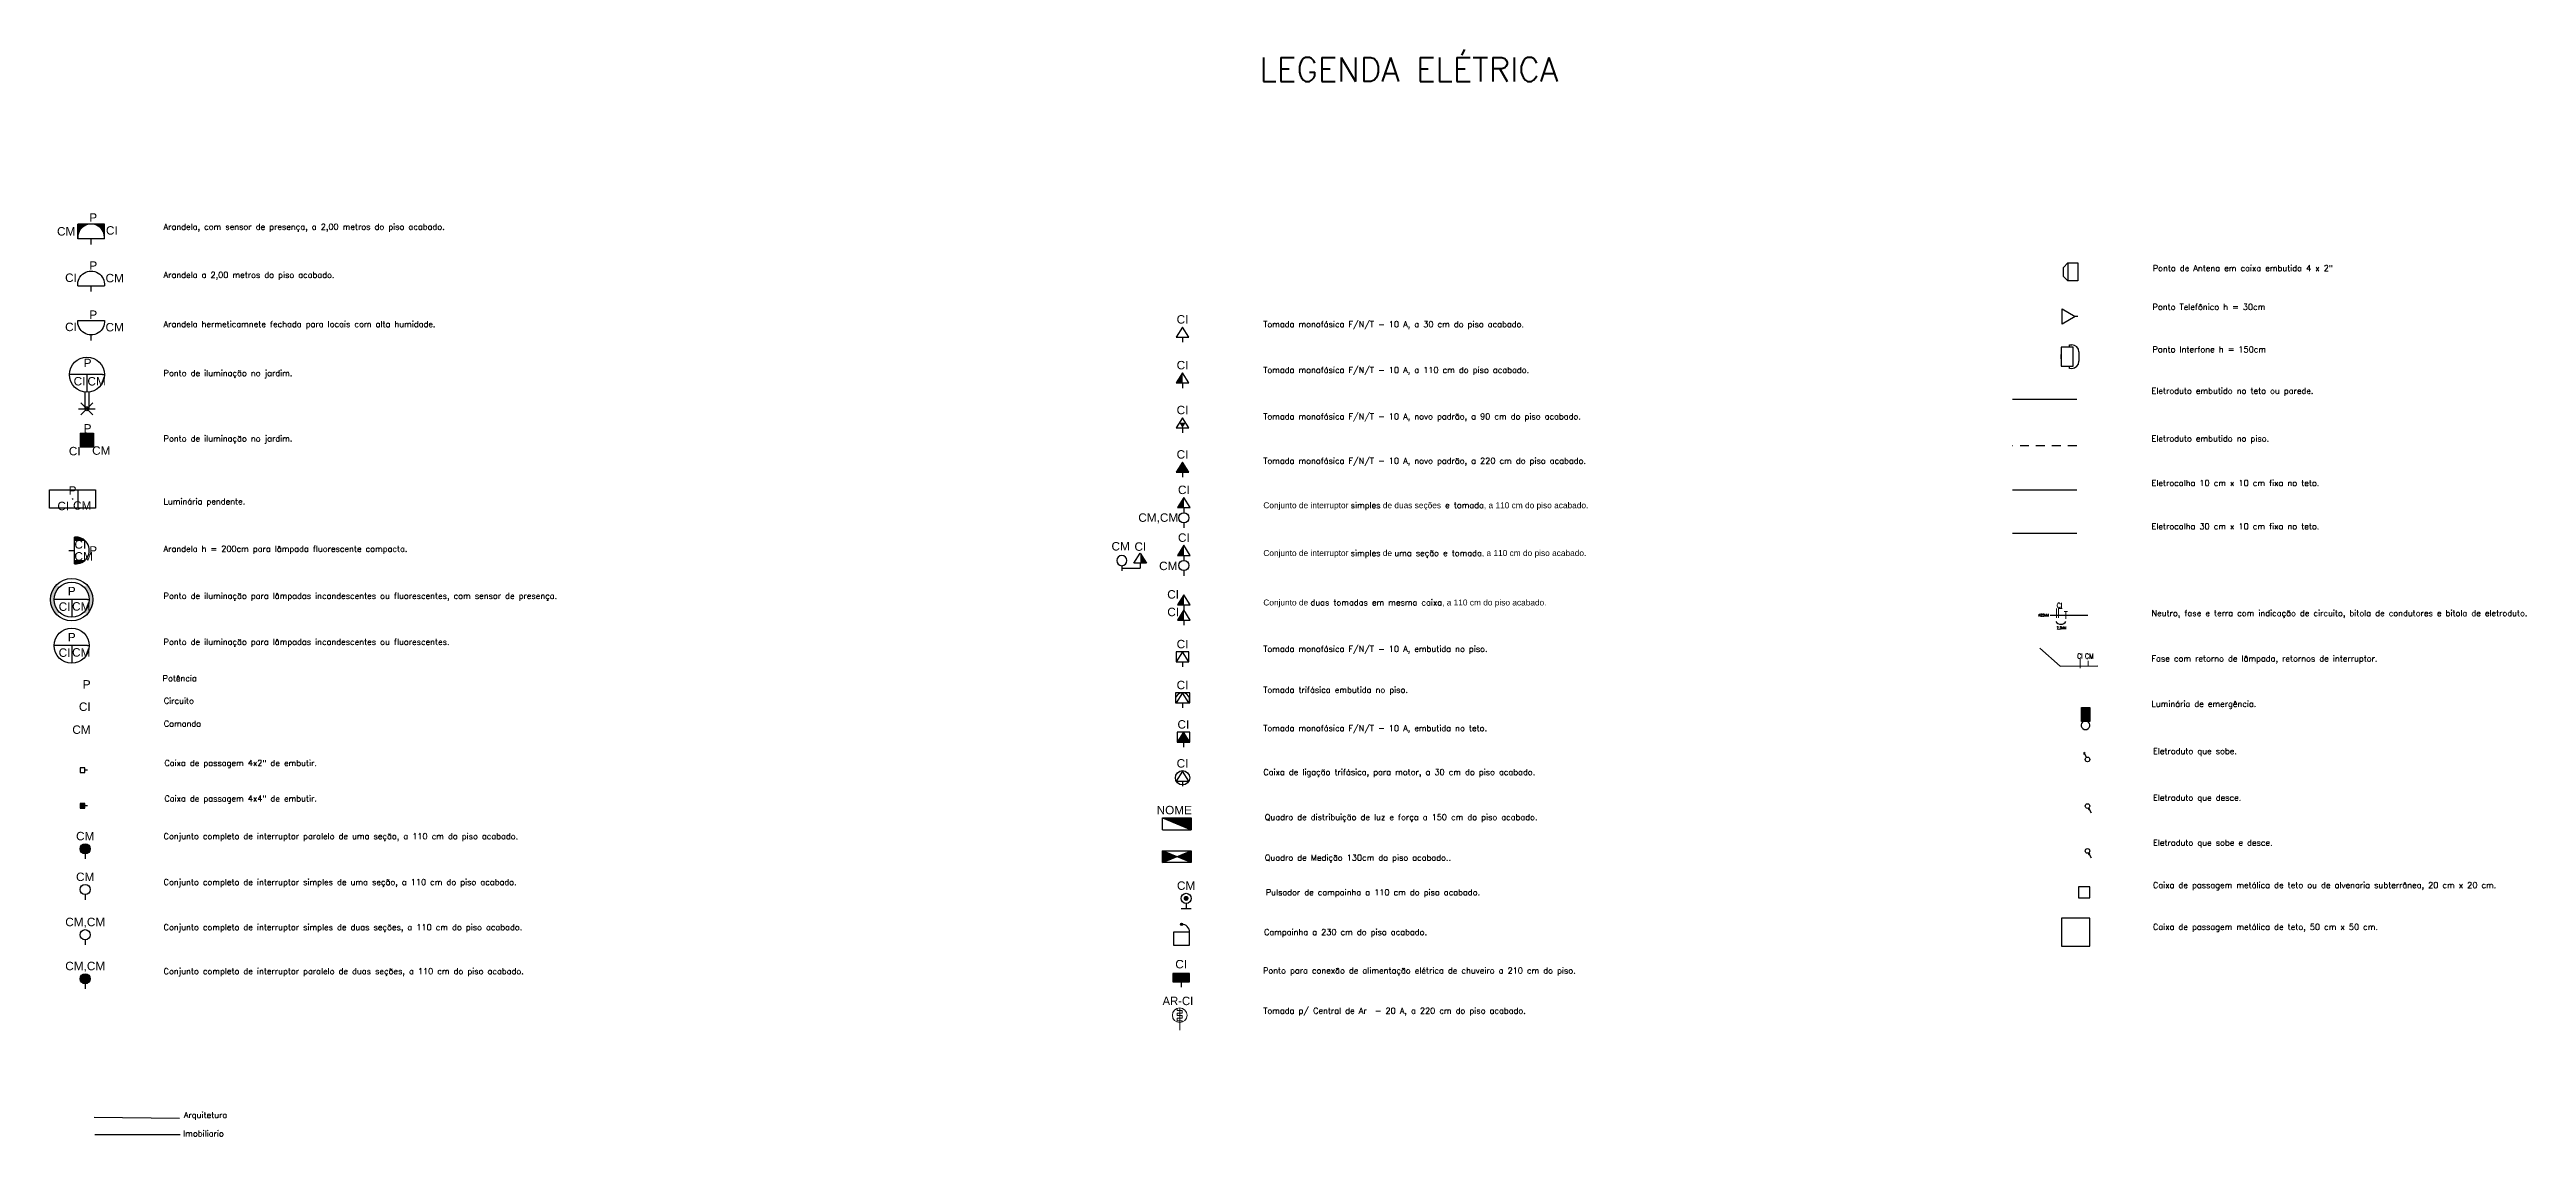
# Model space of a CAD drawing. Header units: millimetres. Extents: x -632.9 to -580.6, y 696.1 to 727.5.
# Drawn here: x -632.95 to -597.73, y 712 to 727.46 of the extents above; entities that cross this region are included whole.
import ezdxf
from ezdxf.enums import TextEntityAlignment as Align

# ---------------------------------------------------------------- set-up
doc = ezdxf.new("R2010")
doc.units = ezdxf.units.MM
doc.header["$MEASUREMENT"] = 0
doc.linetypes.add('DASHDOT', pattern=[1, 0.5, -0.25, 0, -0.25])
doc.linetypes.add('HIDDEN', pattern=[9.525, 6.35, -3.175])
for name, color, linetype in [('ARQUITETURA', 9, 'Continuous'), ('ELETRODUTO APARENTE', 2, 'DASHDOT'), ('ELETRODUTO DIVERSOS', 3, 'Continuous'), ('ELETRODUTO EMBUTIDO LAJE PAREDE', 2, 'Continuous'), ('ELETRODUTO EMBUTIDO PISO', 2, 'HIDDEN'), ('ELETRODUTO LUMINÁRIA', 3, 'Continuous'), ('ELETRODUTO TEXTO', 2, 'Continuous'), ('IMOBILIARIO', 8, 'Continuous'), ('NOTAS', 7, 'Continuous'), ('PDF3_DI-Barramento Fase 3', 4, 'Continuous'), ('PENA1', 2, 'Continuous')]:
    doc.layers.add(name, color=color, linetype=linetype)
for name, color, linetype, lineweight in [('INTERFONICA', 216, 'Continuous', 20), ('LAYERCOMUM', 252, 'Continuous', 25), ('REDE ELETRICA', 7, 'Continuous', 9), ('TOMADAS', 20, 'Continuous', 13)]:
    doc.layers.add(name, color=color, linetype=linetype, lineweight=lineweight)
doc.styles.add('GYN_Carimbo_Página', font='arial.ttf', dxfattribs={"height": 0.6})
doc.styles.add('GYN_Dispositivos', font='arial.ttf', dxfattribs={"height": 0.2})
doc.styles.add('R100', font='simplex.shx', dxfattribs={"height": 2.54})
doc.styles.add('ROMAND', font='romand__.ttf', dxfattribs={"width": 0.75})
doc.styles.add('SIMPLEX', font='simplex.shx')
doc.linetypes.add('ZIGZAG', pattern='A,0.00254,-5.08,[131,ltypeshp.shx,S=5.08,R=0,X=-5.08,Y=0],-10.16,[131,ltypeshp.shx,S=5.08,R=180,X=5.08,Y=0],-5.08', length=20.32254)

msp = doc.modelspace()

# ---------------------------------------------------------------- texts
at = {"layer": 'ELETRODUTO DIVERSOS', "style": 'R100'}
msp.add_text('LEGENDA ELÉTRICA ', height=0.3394, dxfattribs=at).set_placement((-613.503, 727.175), align=Align.MIDDLE_CENTER)
at = {"layer": 'ELETRODUTO TEXTO', "width": 12.62875, "attachment_point": 1, "style": 'SIMPLEX'}
for s, insert, char_height in [('Arandela, com sensor de presença, a 2,00 metros do piso acabado.', (-631.326, 724.98), 0.08463), ('Arandela a 2,00 metros do piso acabado.', (-631.326, 724.295), 0.08463), ('Ponto de Antena em caixa embutida 4 x 2" ', (-603.04, 724.391), 0.08463), ('Ponto Telefônico h = 30cm{\\H1.3504x; }', (-603.043, 723.841), 0.08463), ('Arandela hermeticamnete fechada para locais com alta humidade.', (-631.326, 723.597), 0.08463), ('Tomada monofásica F/N/T - 10 A, a 30 cm do piso acabado.{\\H1.3504x; }', (-615.688, 723.594), 0.08463), ('\\pxb0.33333,ql;Ponto Interfone h = 150cm', (-603.044, 723.237), 0.08463), ('Ponto de iluminação no jardim. ', (-631.326, 722.9), 0.08463), ('Tomada monofásica F/N/T - 10 A, a 110 cm do piso acabado.{\\H1.3504x; }', (-615.688, 722.944), 0.08463), ('\\pxb0.33333,ql;Eletroduto embutido no teto ou parede.', (-603.058, 722.647), 0.08463), ('Tomada monofásica F/N/T - 10 A, novo padrão, a 90 cm do piso acabado.{\\H1.3504x; }', (-615.688, 722.284), 0.08463), ('Ponto de iluminação no jardim. ', (-631.326, 721.969), 0.08463), ('\\pxb0.33333,ql;Eletroduto embutido no piso.', (-603.058, 721.968), 0.08463), ('Tomada monofásica F/N/T - 10 A, novo padrão, a 220 cm do piso acabado.{\\H1.3504x; }', (-615.688, 721.653), 0.08463), ('Luminária pendente. ', (-631.326, 721.075), 0.08463), ('{\\fArial|b0|i0|c186|p34;Conjunto de interruptor }simples{\\fArial|b0|i0|c186|p34; de duas seções} e tomada{\\fArial|b0|i0|c186|p34;, a 110 cm do piso acabado.\\H1.35x; }', (-615.688, 721.02), 0.084627), ('\\pxb0.33333,ql;Eletrocalha 10 cm x 10 cm fixa no teto.', (-603.058, 721.337), 0.08463), ('\\pxb0.33333,ql;Eletrocalha 30 cm x 10 cm fixa no teto.', (-603.058, 720.721), 0.08463), ('Arandela h = 200cm para lâmpada fluorescente compacta. ', (-631.326, 720.401), 0.08463), ('{\\fArial|b0|i0|c186|p34;Conjunto de interruptor }simples{\\fArial|b0|i0|c186|p34; de }uma seção e tomada{\\fArial|b0|i0|c186|p34;, a 110 cm do piso acabado.\\H1.35x; }', (-615.688, 720.341), 0.084627), ('Ponto de iluminação para lâmpadas incandescentes ou fluorescentes, com sensor de presença. ', (-631.326, 719.731), 0.08463), ('{\\fArial|b0|i0|c186|p34;Conjunto de }duas tomadas em mesma caixa{\\fArial|b0|i0|c186|p34;, a 110 cm do piso acabado.\\H1.35x; }', (-615.688, 719.638), 0.084627), ('Neutro, fase e terra com indicação de circuito, bitola de condutores e bitola de eletroduto.{\\H1.3504x; }', (-603.058, 719.486), 0.084627), ('Ponto de iluminação para lâmpadas incandescentes ou fluorescentes. ', (-631.326, 719.077), 0.08463), ('Tomada monofásica F/N/T - 10 A, embutida no piso.{\\H1.3504x; }', (-615.688, 718.978), 0.08463), ('Potência{\\H1.3388x; }', (-631.34, 718.56), 0.08463), ('Fase com retorno de lâmpada, retornos de interruptor.', (-603.058, 718.84), 0.08463), ('\\pxb0.33333,ql;Circuito', (-631.323, 718.241), 0.08463), ('Tomada trifásica embutida no piso.{\\H1.3504x; }', (-615.688, 718.396), 0.08463), ('Luminária de emergência.{\\H1.339x; }', (-603.058, 718.196), 0.08463), ('\\pxb0.33333,ql;Comando', (-631.323, 717.915), 0.08463), ('Tomada monofásica F/N/T - 10 A, embutida no teto.{\\H1.3504x; }', (-615.688, 717.851), 0.08463), ('\\pxb0.33333,ql;Eletroduto que sobe.', (-603.037, 717.525), 0.08463), ('\\pxb0.33333,ql;Caixa de passagem 4x2" de embutir.', (-631.315, 717.356), 0.08463), ('Caixa de ligação trifásica, para motor, a 30 cm do piso acabado.{\\H1.3504x; }', (-615.688, 717.226), 0.08463), ('\\pxb0.33333,ql;Caixa de passagem 4x4" de embutir.', (-631.315, 716.85), 0.08463), ('\\pxb0.33333,ql;Eletroduto que desce.', (-603.037, 716.863), 0.08463), ('Quadro de distribuição de luz e força a 150 cm do piso acabado.{\\H1.3511x; }', (-615.666, 716.586), 0.08463), ('Conjunto completo de interruptor paralelo de uma seção, a 110 cm do piso acabado.{\\H1.3504x; }', (-631.326, 716.314), 0.08463), ('\\pxb0.33333,ql;Eletroduto que sobe e desce.', (-603.037, 716.223), 0.08463), ('Quadro de Medição 130cm do piso acabado..', (-615.666, 716.01), 0.08463), ('Conjunto completo de interruptor simples de uma seção, a 110 cm do piso acabado.{\\H1.3504x; }', (-631.326, 715.663), 0.08463), ('\\pxb0.33333,ql;Pulsador de campainha a 110 cm do piso acabado.', (-615.653, 715.517), 0.08463), ('Caixa de passagem metálica de teto ou de alvenaria subterrânea, 20 cm x 20 cm.{\\H1.3504x; }', (-603.037, 715.62), 0.08463), ('Conjunto completo de interruptor simples de duas seções, a 110 cm do piso acabado.{\\H1.3504x; }', (-631.326, 715.021), 0.08463), ('Caixa de passagem metálica de teto, 50 cm x 50 cm.{\\H1.3504x; }', (-603.037, 715.025), 0.08463), ('\\pxb0.33333,ql;Campainha a 230 cm do piso acabado.', (-615.678, 714.952), 0.08463), ('Conjunto completo de interruptor paralelo de duas seções, a 110 cm do piso acabado.{\\H1.3504x; }', (-631.326, 714.395), 0.08463), ('Ponto para conexão de alimentação elétrica de chuveiro a 210 cm do piso.{\\H1.3388x; }', (-615.693, 714.404), 0.08463), ('Tomada p/ Central de Ar  - 20 A, a 220 cm do piso acabado.{\\H1.3504x; }', (-615.688, 713.834), 0.08463), ('Arquitetura', (-631.038, 712.351), 0.08463), ('Imobiliario', (-631.047, 712.088), 0.08463)]:
    msp.add_mtext(s, dxfattribs=dict(at, insert=insert, char_height=char_height))
at = {"layer": 'NOTAS', "char_height": 0.12, "attachment_point": 5, "style": 'GYN_Carimbo_Página'}
for s, insert, width in [('\\pxb0.33333,ql;P', (-632.372, 718.432), 0.20806), ('\\pxb0.33333,ql;CM', (-632.496, 717.787), 0.25662), ('\\pxb0.33333,ql;CI', (-632.427, 718.113), 0.20806)]:
    msp.add_mtext(s, dxfattribs=dict(at, insert=insert, width=width))
at = {"layer": 'PENA1', "style": 'ROMAND', "width": 0.75}
for s, height, p in [('CI', 0.0737, (-604.406, 719.496)), ('%%C25MM', 0.0369, (-604.667, 719.386)), ('2,5MM', 0.0369, (-604.406, 719.207)), ('T', 0.103, (-604.302, 719.333)), ('CI', 0.0737, (-604.116, 718.775, -0.169)), ('CM', 0.0737, (-604.005, 718.774, -0.169))]:
    msp.add_text(s, height=height, dxfattribs=at).set_placement(p, align=Align.BOTTOM_LEFT)
for height, p in [(0.133, (-604.394, 719.552)), (0.133, (-604.055, 718.835)), (0.0663, (-603.947, 718.785, -0.169))]:
    msp.add_text('I', height=height, rotation=180, dxfattribs=at).set_placement(p, align=Align.BOTTOM_LEFT)
at = {"layer": 'PENA1', "style": 'ROMAND', "text_generation_flag": 2, "width": 0.75}
msp.add_text('L', height=0.133, rotation=180, dxfattribs=at).set_placement((-604.398, 719.552), align=Align.BOTTOM_LEFT)

# ---------------------------------------------------------------- blocks, each defined once
blk = doc.blocks.new('*U16')
for p, q in [((-0.373, 0), (-0.416, 0)), ((0.373, 0), (-0.373, 0)), ((0, 0), (0, -0.373)), ((0.373, 0), (0.416, 0)), ((0, -0.373), (0, -0.416))]:
    blk.add_line(p, q)
blk.add_circle((0, 0), 0.416)
at = {"color": 7, "style": 'GYN_Dispositivos'}
blk.add_attdef('CI', text='', height=0.2, dxfattribs=at).set_placement((-0.16, 0), align=Align.TOP_RIGHT)
blk.add_attdef('P', text='', height=0.2, dxfattribs=at).set_placement((0, 0.16), align=Align.BOTTOM_CENTER)
blk.add_attdef('CM', text='', height=0.2, dxfattribs=at).set_placement((0.16, 0), align=Align.TOP_LEFT)
blk = doc.blocks.new('*U20')
h = blk.add_hatch(color=256)
h.paths.add_polyline_path([(0.371, 0.242, 0.205176), (0.132, 0.316), (0.132, 0.242)])
h.paths.add_polyline_path([(0.132, -0.242), (0.132, -0.316, 0.205176), (0.371, -0.242)])
for p, q in [((0, 0), (0.132, 0)), ((0.132, -0.316), (0.132, 0.316)), ((0.132, 0.242), (0.371, 0.242)), ((0.132, -0.07), (0.132, -0.17)), ((0.132, -0.242), (0.371, -0.242))]:
    blk.add_line(p, q)
blk.add_arc((0.165, 0), 0.318, 264.02432, 95.97568)
at = {"color": 7, "style": 'GYN_Dispositivos'}
blk.add_attdef('CI', text='', height=0.2, dxfattribs=at).set_placement((0.132, 0.242), align=Align.TOP_LEFT)
blk.add_attdef('P', text='', height=0.2, dxfattribs=at).set_placement((0.483, 0), align=Align.MIDDLE_LEFT)
blk.add_attdef('CM', text='', height=0.2, dxfattribs=at).set_placement((0.132, -0.301), align=Align.BOTTOM_LEFT)
blk = doc.blocks.new('*U3')
blk.add_line((0, 0.06), (0, 0))
blk.add_lwpolyline([(-0.055, -0.11), (0.055, -0.11), (0.055, 0), (-0.055, 0)], close=True)
blk = doc.blocks.new('*U1')
blk.add_line((0, 0.12), (0, 0))
blk.add_circle((0, 0.24), 0.12)
at = {"layer": 'REDE ELETRICA', "style": 'GYN_Carimbo_Página'}
blk.add_attdef('COMANDO', text='', height=0.2, dxfattribs=at).set_placement((0, 0.542), align=Align.MIDDLE_CENTER)
blk = doc.blocks.new('*U18')
for points in [[(0, 0.36, 0.414214), (-0.12, 0.24), (0, 0.24)], [(-0.12, 0.24, 0.414214), (0, 0.12), (0, 0.24)], [(0.12, 0.24, 0.414214), (0, 0.36), (0, 0.24)], [(0.12, 0.24), (0, 0.24), (0, 0.12, 0.414214)]]:
    blk.add_hatch(color=256).paths.add_polyline_path(points)
h = blk.add_hatch(color=256)
h.paths.add_polyline_path([(0.12, 0.24, 0.414214), (0, 0.36), (0, 0.24)])
h.paths.add_polyline_path([(0, 0.24), (0, 0.12, 0.414214), (0.12, 0.24)])
blk.add_line((0, 0.12), (0, 0))
blk.add_circle((0, 0.24), 0.12)
at = {"layer": 'REDE ELETRICA', "style": 'GYN_Carimbo_Página'}
blk.add_attdef('COMANDO', text='', height=0.2, dxfattribs=at).set_placement((0, 0.542), align=Align.MIDDLE_CENTER)
blk = doc.blocks.new('*U24')
h = blk.add_hatch(color=256)
h.paths.add_polyline_path([(0.356, 0.355), (0.294, 0.294, -0.198705), (0.416, 0, -0.198998), (0.294, -0.294), (0.355, -0.356, 0.198983), (0.503, 0, 0.198741)])
h.paths.add_polyline_path([(-0.294, 0.294), (-0.356, 0.355, 0.198841), (-0.503, 0, 0.199084), (-0.355, -0.356), (-0.294, -0.294, -0.199119), (-0.416, 0, -0.198827)])
for p, q in [((-0.373, 0), (-0.416, 0)), ((0.373, 0), (-0.373, 0)), ((0, 0), (0, -0.373)), ((0.373, 0), (0.416, 0)), ((0, -0.373), (0, -0.416))]:
    blk.add_line(p, q)
for radius in [0.503, 0.416]:
    blk.add_circle((0, 0), radius)
at = {"color": 7, "style": 'GYN_Dispositivos'}
blk.add_attdef('CI', text='', height=0.2, dxfattribs=at).set_placement((-0.16, 0), align=Align.TOP_RIGHT)
blk.add_attdef('P', text='', height=0.2, dxfattribs=at).set_placement((0, 0.16), align=Align.BOTTOM_CENTER)
blk.add_attdef('CM', text='', height=0.2, dxfattribs=at).set_placement((0.16, 0), align=Align.TOP_LEFT)
blk = doc.blocks.new('*U25')
blk.add_line((0.132, -0.219), (0.132, 0.219))
blk.add_lwpolyline([(-0.545, 0.219), (0.545, 0.219), (0.545, -0.219), (-0.545, -0.219)], close=True)
blk.add_circle((0, 0), 0.00589)
at = {"color": 7, "style": 'GYN_Dispositivos'}
blk.add_attdef('CI', text='', height=0.2, dxfattribs=at).set_placement((-0.16, 0), align=Align.TOP_RIGHT)
blk.add_attdef('P', text='', height=0.2, dxfattribs=at).set_placement((0, 0.16), align=Align.BOTTOM_CENTER)
blk.add_attdef('CM', text='', height=0.2, dxfattribs=at).set_placement((0.16, 0), align=Align.TOP_LEFT)
blk = doc.blocks.new('*U28')
blk.add_hatch(color=256).paths.add_polyline_path([(0.16, 0.16), (-0.16, 0.16), (-0.16, -0.16), (0.16, -0.16)])
for p, q in [((0.16, 0.16), (-0.16, -0.16)), ((-0.16, 0.16), (0.16, 0.16)), ((-0.16, 0.16), (-0.16, -0.16)), ((-0.006, 0.16), (-0.036, 0.16)), ((0.16, 0.16), (0.16, -0.16)), ((-0.16, -0.16), (0.16, -0.16))]:
    blk.add_line(p, q)
at = {"color": 7, "style": 'GYN_Dispositivos'}
blk.add_attdef('CI', text='', height=0.2, dxfattribs=at).set_placement((-0.16, 0), align=Align.TOP_RIGHT)
blk.add_attdef('P', text='', height=0.2, dxfattribs=at).set_placement((0, 0.16), align=Align.BOTTOM_CENTER)
blk.add_attdef('CM', text='', height=0.2, dxfattribs=at).set_placement((0.16, 0), align=Align.TOP_LEFT)
blk = doc.blocks.new('*U29')
for p, q in [((-0.373, 0), (-0.416, 0)), ((0.373, 0), (-0.373, 0)), ((0, 0), (0, -0.373)), ((0.373, 0), (0.416, 0)), ((-0.048, -0.413), (-0.048, -0.811)), ((0, -0.373), (0, -0.416)), ((0.047, -0.413), (0.047, -0.811)), ((-0.199, -0.811), (0.198, -0.811)), ((-0.141, -0.952), (0.14, -0.671)), ((0.14, -0.952), (-0.141, -0.671))]:
    blk.add_line(p, q)
for centre, radius in [((0, 0), 0.416), ((0, -0.811), 0.0472)]:
    blk.add_circle(centre, radius)
at = {"color": 7, "style": 'GYN_Dispositivos'}
blk.add_attdef('CI', text='', height=0.2, dxfattribs=at).set_placement((-0.16, 0), align=Align.TOP_RIGHT)
blk.add_attdef('P', text='', height=0.2, dxfattribs=at).set_placement((0, 0.16), align=Align.BOTTOM_CENTER)
blk.add_attdef('CM', text='', height=0.2, dxfattribs=at).set_placement((0.16, 0), align=Align.TOP_LEFT)
blk = doc.blocks.new('*U31')
for p, q in [((0, 0), (0.132, 0)), ((0.478, -0.316), (0.478, 0.316))]:
    blk.add_line(p, q)
blk.add_arc((0.449, 0), 0.317, 84.86935, 275.13065)
blk = doc.blocks.new('*U32')
for p, q in [((0, 0), (0.132, 0)), ((0.132, -0.316), (0.132, 0.316))]:
    blk.add_line(p, q)
blk.add_arc((0.165, 0), 0.318, 264.02432, 95.97568)
blk = doc.blocks.new('*U33')
for points in [[(0.198, 0.316, -0.383986), (0.483, 0), (0.483, 0.316)], [(0.198, -0.316), (0.483, -0.316), (0.483, 0, -0.383986)]]:
    blk.add_hatch(color=256).paths.add_polyline_path(points)
for p, q in [((0, 0), (0.132, 0)), ((0.132, -0.316), (0.132, 0.316)), ((0.132, 0.316), (0.483, 0.316)), ((0.483, -0.316), (0.483, 0.316)), ((0.132, -0.316), (0.483, -0.316))]:
    blk.add_line(p, q)
blk.add_arc((0.165, 0), 0.318, 264.02432, 95.97568)
blk = doc.blocks.new('*U21')
for points in [[(0, -0.055), (0, 0), (-0.055, 0)], [(0.055, 0), (0, 0), (0, -0.055)], [(0, -0.055), (0.055, -0.055), (0.055, 0)], [(-0.055, 0), (-0.055, -0.055), (0, -0.055)], [(-0.055, -0.11), (0, -0.055), (-0.055, -0.055)], [(-0.055, -0.11), (0, -0.11), (0, -0.055)], [(0.055, -0.11), (0, -0.055), (0, -0.11)], [(0.055, -0.11), (0.055, -0.055), (0, -0.055)]]:
    blk.add_hatch(color=256).paths.add_polyline_path(points)
for p, q in [((-0.055, 0), (0.055, -0.11)), ((-0.055, -0.11), (0.055, 0)), ((0, 0.06), (0, 0)), ((0, -0.11), (0, 0)), ((-0.055, -0.055), (0.055, -0.055))]:
    blk.add_line(p, q)
blk.add_lwpolyline([(-0.055, -0.11), (0.055, -0.11), (0.055, 0), (-0.055, 0)], close=True)
blk = doc.blocks.new('*U6')
for points in [[(0, 0.24), (-0.075, 0.24), (-0.15, 0.12), (0, 0.12)], [(0, 0.36), (-0.075, 0.24), (0, 0.24)]]:
    blk.add_hatch(color=256).paths.add_polyline_path(points)
for p, q in [((0, 0.36), (-0.15, 0.12)), ((-0.15, 0.12), (0.15, 0.12)), ((0.15, 0.12), (0, 0.36)), ((0, 0.12), (0, 0))]:
    blk.add_line(p, q)
at = {"layer": 'REDE ELETRICA', "style": 'GYN_Carimbo_Página'}
blk.add_attdef('CIRCUITO', text='', height=0.2, dxfattribs=at).set_placement((0, 0.542), align=Align.MIDDLE_CENTER)
blk = doc.blocks.new('*U5')
for p, q in [((0, 0.36), (-0.15, 0.12)), ((-0.15, 0.12), (0.15, 0.12)), ((0.15, 0.12), (0, 0.36)), ((0, 0.12), (0, 0))]:
    blk.add_line(p, q)
at = {"layer": 'REDE ELETRICA', "style": 'GYN_Carimbo_Página'}
blk.add_attdef('CIRCUITO', text='', height=0.2, dxfattribs=at).set_placement((0, 0.542), align=Align.MIDDLE_CENTER)
blk = doc.blocks.new('*U19')
blk.add_hatch(color=256).paths.add_polyline_path([(0.075, 0.24), (-0.075, 0.24), (0, 0.12)])
for p, q in [((0, 0.36), (-0.15, 0.12)), ((-0.15, 0.12), (0.15, 0.12)), ((0.15, 0.12), (0, 0.36)), ((0, 0.12), (0, 0))]:
    blk.add_line(p, q)
at = {"layer": 'REDE ELETRICA', "style": 'GYN_Carimbo_Página'}
blk.add_attdef('CIRCUITO', text='', height=0.2, dxfattribs=at).set_placement((0, 0.542), align=Align.MIDDLE_CENTER)
blk = doc.blocks.new('*U23')
for points in [[(0, 0.24), (-0.075, 0.24), (-0.15, 0.12), (0, 0.12)], [(0, 0.36), (-0.075, 0.24), (0, 0.24)], [(0, 0.36), (0, 0.24), (0.075, 0.24)], [(0.075, 0.24), (0, 0.24), (0, 0.12), (0.15, 0.12)]]:
    blk.add_hatch(color=256).paths.add_polyline_path(points)
for p, q in [((0, 0.36), (-0.15, 0.12)), ((-0.15, 0.12), (0.15, 0.12)), ((0.15, 0.12), (0, 0.36)), ((0, 0.12), (0, 0))]:
    blk.add_line(p, q)
at = {"layer": 'REDE ELETRICA', "style": 'GYN_Carimbo_Página'}
blk.add_attdef('CIRCUITO', text='', height=0.2, dxfattribs=at).set_placement((0, 0.542), align=Align.MIDDLE_CENTER)
blk = doc.blocks.new('Quadro terminal.')
blk.add_hatch(color=256).paths.add_polyline_path([(-0.34, 0.212), (0.34, -0.071), (0.34, 0.212)])
at = {"ltscale": 0.05}
for p, q in [((-0.34, -0.071), (-0.34, 0.212)), ((-0.34, 0.212), (0.34, 0.212)), ((-0.34, 0.212), (0.34, -0.071)), ((0.34, 0.212), (0.34, -0.071)), ((-0.34, -0.071), (0.34, -0.071))]:
    blk.add_line(p, q, dxfattribs=at)
at = {"layer": 'REDE ELETRICA', "style": 'GYN_Carimbo_Página'}
blk.add_attdef('CM', text='', height=0.2, rotation=360, dxfattribs=at).set_placement((-0.254, 0.238), align=Align.BOTTOM_LEFT)
blk = doc.blocks.new('*U8')
blk.add_hatch(color=256).paths.add_polyline_path([(-0.06, 0.24, 1), (0.06, 0.24, 1)])
for p, q in [((-0.12, 0), (0.12, 0)), ((0, 0.12), (0, 0))]:
    blk.add_line(p, q)
blk.add_circle((0, 0.24), 0.12)
at = {"layer": 'REDE ELETRICA', "style": 'GYN_Carimbo_Página'}
blk.add_attdef('COMANDO', text='', height=0.2, dxfattribs=at).set_placement((0, 0.542), align=Align.MIDDLE_CENTER)
blk = doc.blocks.new('*U7')
blk.add_hatch(color=256).paths.add_polyline_path([(-0.2, 0.32), (-0.2, 0.12), (0.2, 0.12), (0.2, 0.32)])
blk.add_line((0, 0.12), (0, 0))
blk.add_lwpolyline([(-0.2, 0.12), (0.2, 0.12), (0.2, 0.32), (-0.2, 0.32)], close=True)
at = {"layer": 'REDE ELETRICA', "style": 'GYN_Carimbo_Página'}
blk.add_attdef('CIRCUITO', text='', height=0.2, dxfattribs=at).set_placement((0, 0.542), align=Align.MIDDLE_CENTER)
blk = doc.blocks.new('*U26')
for p, q in [((0, 0.36), (-0.15, 0.12)), ((-0.15, 0.12), (0.15, 0.12)), ((0.15, 0.12), (0, 0.36)), ((0, 0.12), (0, 0))]:
    blk.add_line(p, q)
blk.add_lwpolyline([(-0.15, 0.12), (0.15, 0.12), (0.15, 0.36), (-0.15, 0.36)], close=True)
at = {"layer": 'REDE ELETRICA', "style": 'GYN_Carimbo_Página'}
blk.add_attdef('CIRCUITO', text='', height=0.2, dxfattribs=at).set_placement((0, 0.542), align=Align.MIDDLE_CENTER)
blk = doc.blocks.new('*U30')
for p, q in [((0, 0.36), (-0.15, 0.12)), ((-0.15, 0.12), (0.15, 0.12)), ((0.15, 0.12), (0, 0.36)), ((0, 0.12), (0, 0))]:
    blk.add_line(p, q)
blk.add_arc((0, 0.193), 0.167, 334.01077, 205.98923)
at = {"layer": 'REDE ELETRICA', "style": 'GYN_Carimbo_Página'}
blk.add_attdef('CIRCUITO', text='', height=0.2, dxfattribs=at).set_placement((0, 0.542), align=Align.MIDDLE_CENTER)
blk = doc.blocks.new('*U34')
for p, q in [((0, 0.36), (-0.15, 0.12)), ((-0.15, 0.12), (0.15, 0.12)), ((0.15, 0.12), (0, 0.36)), ((0, 0.12), (0, 0))]:
    blk.add_line(p, q)
blk.add_circle((0, 0.2), 0.17)
at = {"layer": 'REDE ELETRICA', "style": 'GYN_Carimbo_Página'}
blk.add_attdef('CIRCUITO', text='', height=0.2, dxfattribs=at).set_placement((0, 0.542), align=Align.MIDDLE_CENTER)
blk = doc.blocks.new('*U27')
for points in [[(0, 0.24), (-0.075, 0.24), (-0.15, 0.12), (0, 0.12)], [(0, 0.36), (-0.075, 0.24), (0, 0.24)], [(0, 0.36), (0, 0.24), (0.075, 0.24)], [(0.075, 0.24), (0, 0.24), (0, 0.12), (0.15, 0.12)]]:
    blk.add_hatch(color=256).paths.add_polyline_path(points)
for p, q in [((0, 0.36), (-0.15, 0.12)), ((-0.15, 0.12), (0.15, 0.12)), ((0.15, 0.12), (0, 0.36)), ((0, 0.12), (0, 0))]:
    blk.add_line(p, q)
blk.add_lwpolyline([(-0.15, 0.12), (0.15, 0.12), (0.15, 0.36), (-0.15, 0.36)], close=True)
at = {"layer": 'REDE ELETRICA', "style": 'GYN_Carimbo_Página'}
blk.add_attdef('CIRCUITO', text='', height=0.2, dxfattribs=at).set_placement((0, 0.542), align=Align.MIDDLE_CENTER)
blk = doc.blocks.new('TomadaAr')
at = {"layer": 'TOMADAS', "ltscale": 3}
for p, q in [((-0.036, 0.311), (-0.036, 0.282)), ((-0.036, 0.282), (0.036, 0.282)), ((-0.036, 0.245), (0.036, 0.245)), ((-0.036, 0.245), (-0.036, 0.209)), ((-0.036, 0.209), (0.036, 0.209)), ((-0.036, 0.173), (0.036, 0.173)), ((-0.036, 0.173), (-0.036, 0.136)), ((-0.036, 0.136), (0.036, 0.136)), ((0, 0.318), (0, 0)), ((0.036, 0.282), (0.036, 0.245)), ((0.036, 0.209), (0.036, 0.173)), ((0.036, 0.136), (0.036, 0.116))]:
    blk.add_line(p, q, dxfattribs=at)
blk.add_circle((0, 0.213), 0.104, dxfattribs=at)
blk.add_attdef('AR-CI', text='', height=0.12).set_placement((-0.026, 0.357), align=Align.CENTER)
blk = doc.blocks.new('*U14')
blk.add_hatch(color=256).paths.add_polyline_path([(-0.131, -0.131), (-0.097, -0.122), (-0.122, -0.097)])
blk.add_line((-0.11, -0.11), (-0.039, -0.039))
blk.add_lwpolyline([(-0.122, -0.097), (-0.131, -0.131), (-0.097, -0.122)], close=True)
blk.add_circle((0, 0), 0.055)
blk = doc.blocks.new('*U22')
blk.add_hatch(color=256).paths.add_polyline_path([(0.039, 0.039), (0.072, 0.048), (0.048, 0.072)])
blk.add_line((0.06, 0.06), (0.131, 0.131))
blk.add_lwpolyline([(0.048, 0.072), (0.039, 0.039), (0.072, 0.048)], close=True)
blk.add_circle((0, 0), 0.055)

# ---------------------------------------------------------------- hatches: boundary and pattern name
at = {"layer": 'ELETRODUTO DIVERSOS', "ltscale": 0.01}
h = msp.add_hatch(color=256, dxfattribs=at)
h.dxf.hatch_style = 1
h.paths.add_polyline_path([(-617.122, 715.899), (-616.918, 715.981), (-617.122, 716.063)])
h.paths.add_polyline_path([(-616.918, 715.981), (-616.714, 715.899), (-616.714, 716.063)])
at = {"layer": 'ELETRODUTO LUMINÁRIA'}
for points in [[(-603.937, 718.103), (-604.056, 718.103), (-604.056, 717.906), (-603.937, 717.906)], [(-616.833, 715.021, 1), (-616.867, 715.021, 1)]]:
    msp.add_hatch(color=256, dxfattribs=at).paths.add_polyline_path(points)

# ---------------------------------------------------------------- linework, layer by layer
at = {"layer": 'ARQUITETURA'}
msp.add_line((-632.315, 712.278), (-631.098, 712.262), dxfattribs=at)
at = {"layer": 'ELETRODUTO APARENTE', "linetype": 'ZIGZAG', "ltscale": 0.01}
msp.add_line((-604.12, 721.194), (-605.034, 721.194), dxfattribs=at)
at = {"layer": 'ELETRODUTO APARENTE', "linetype": 'ZIGZAG', "ltscale": 0.02}
msp.add_line((-604.12, 720.577), (-605.034, 720.577), dxfattribs=at)
at = {"layer": 'ELETRODUTO DIVERSOS', "ltscale": 0.01}
for p, q in [((-617.122, 715.899), (-616.714, 716.063)), ((-616.714, 715.899), (-617.122, 716.063))]:
    msp.add_line(p, q, dxfattribs=at)
msp.add_lwpolyline([(-616.714, 715.899), (-617.122, 715.899), (-617.122, 716.063), (-616.714, 716.063)], close=True, dxfattribs=at)
at = {"layer": 'ELETRODUTO EMBUTIDO LAJE PAREDE', "linetype": 'ZIGZAG', "ltscale": 0.2}
msp.add_line((-605.034, 722.486), (-604.12, 722.486), dxfattribs=at)
at = {"layer": 'ELETRODUTO EMBUTIDO PISO', "ltscale": 0.02}
msp.add_line((-604.12, 721.824), (-605.034, 721.824), dxfattribs=at)
at = {"layer": 'ELETRODUTO LUMINÁRIA'}
for p, q in [((-604.311, 724.36), (-604.248, 724.423)), ((-604.311, 724.23), (-604.311, 724.36)), ((-604.248, 724.167), (-604.311, 724.23)), ((-604.248, 724.423), (-604.248, 724.167)), ((-604.248, 724.423), (-604.105, 724.423)), ((-604.105, 724.167), (-604.248, 724.167)), ((-604.105, 724.423), (-604.105, 724.167)), ((-604.33, 723.769), (-604.143, 723.661)), ((-604.33, 723.661), (-604.33, 723.769)), ((-604.33, 723.553), (-604.33, 723.661)), ((-604.143, 723.661), (-604.33, 723.553)), ((-604.107, 723.661), (-604.143, 723.661)), ((-604.174, 723.227), (-604.342, 723.227)), ((-604.342, 723.227), (-604.342, 722.958)), ((-604.342, 723.06), (-604.342, 723.124)), ((-604.225, 723.227), (-604.225, 723.26)), ((-604.225, 723.26), (-604.191, 723.26)), ((-604.174, 722.958), (-604.174, 723.227)), ((-604.09, 723.159), (-604.09, 723.025)), ((-604.342, 722.958), (-604.174, 722.958)), ((-604.225, 722.924), (-604.225, 722.958)), ((-617.701, 720.083), (-617.438, 720.083)), ((-616.736, 714.907), (-616.965, 714.907)), ((-616.965, 714.907), (-616.965, 714.723)), ((-616.965, 714.723), (-616.736, 714.723)), ((-616.736, 714.723), (-616.736, 714.907))]:
    msp.add_line(p, q, dxfattribs=at)
for points in [[(-616.939, 718.169), (-616.735, 718.169), (-616.735, 718.313), (-616.939, 718.313)], [(-604.056, 718.103), (-603.937, 718.103), (-603.937, 717.906), (-604.056, 717.906)], [(-604.096, 715.395), (-603.936, 715.395), (-603.936, 715.555), (-604.096, 715.555)], [(-604.336, 714.709), (-603.936, 714.709), (-603.936, 715.109), (-604.336, 715.109)]]:
    msp.add_lwpolyline(points, close=True, dxfattribs=at)
msp.add_circle((-616.85, 715.021), 0.0169, dxfattribs=at)
for centre, radius, start, end in [((-604.191, 723.159), 0.101, 360, 90), ((-604.191, 723.025), 0.101, 270, 0), ((-603.997, 717.85), 0.0616, 115.0255, 64.9745), ((-616.85, 714.907), 0.114, 360, 90)]:
    msp.add_arc(centre, radius, start, end, dxfattribs=at)
at = {"layer": 'IMOBILIARIO'}
msp.add_line((-632.306, 712.032), (-631.089, 712.032), dxfattribs=at)
at = {"layer": 'INTERFONICA', "color": 1}
msp.add_line((-604.191, 722.924), (-604.225, 722.924), dxfattribs=at)
at = {"layer": 'LAYERCOMUM', "linetype": 'Continuous'}
for p, q in [((-604.497, 719.415), (-603.964, 719.417)), ((-604.355, 718.691), (-604.645, 718.945)), ((-604.355, 718.691), (-603.821, 718.693))]:
    msp.add_line(p, q, dxfattribs=at)
at = {"layer": 'PENA1'}
msp.add_arc((-604.347, 719.37), 0.0848, 211.9194, 329.0111, dxfattribs=at)

# ---------------------------------------------------------------- block references
at = {"layer": 'ELETRODUTO LUMINÁRIA'}
ref = msp.add_blockref('*U33', (-632.357, 724.687), dxfattribs=dict(at, xscale=0.5999996999998075, yscale=0.5999996999998075, zscale=0.5999996999998075, rotation=89.99999999999999))
ref.add_attrib('P', 'P', dxfattribs={"layer": '0', "color": 7, "height": 0.12, "style": 'GYN_Dispositivos'}).set_placement((-632.383, 725.069), align=Align.MIDDLE_LEFT)
ref.add_attrib('CI', 'CI', dxfattribs={"layer": '0', "color": 7, "height": 0.12, "style": 'GYN_Dispositivos'}).set_placement((-632.146, 724.946), align=Align.TOP_LEFT)
ref.add_attrib('CM', 'CM', dxfattribs={"layer": '0', "color": 7, "height": 0.12, "style": 'GYN_Dispositivos'}).set_placement((-632.842, 724.777), align=Align.BOTTOM_LEFT)
ref = msp.add_blockref('*U32', (-632.357, 724.018), dxfattribs=dict(at, xscale=-0.5999996999998075, yscale=0.5999996999998303, zscale=0.5999996999998289, rotation=270))
ref.add_attrib('P', 'P', dxfattribs={"layer": '0', "color": 7, "height": 0.12, "style": 'GYN_Dispositivos'}).set_placement((-632.382, 724.386), align=Align.MIDDLE_LEFT)
ref.add_attrib('CI', 'CI', dxfattribs={"layer": '0', "color": 7, "height": 0.12, "style": 'GYN_Dispositivos'}).set_placement((-632.727, 724.273), align=Align.TOP_LEFT)
ref.add_attrib('CM', 'CM', dxfattribs={"layer": '0', "color": 7, "height": 0.12, "style": 'GYN_Dispositivos'}).set_placement((-632.152, 724.112), align=Align.BOTTOM_LEFT)
ref = msp.add_blockref('*U31', (-632.357, 723.32), dxfattribs=dict(at, xscale=-0.5999996999998075, yscale=0.5999996999998303, zscale=0.5999996999998289, rotation=270))
ref.add_attrib('P', 'P', dxfattribs={"layer": '0', "color": 7, "height": 0.12, "style": 'GYN_Dispositivos'}).set_placement((-632.382, 723.688), align=Align.MIDDLE_LEFT)
ref.add_attrib('CI', 'CI', dxfattribs={"layer": '0', "color": 7, "height": 0.12, "style": 'GYN_Dispositivos'}).set_placement((-632.727, 723.574), align=Align.TOP_LEFT)
ref.add_attrib('CM', 'CM', dxfattribs={"layer": '0', "color": 7, "height": 0.12, "style": 'GYN_Dispositivos'}).set_placement((-632.152, 723.414), align=Align.BOTTOM_LEFT)
for name, p, xscale, yscale, zscale, values in [('*U5', (-616.837, 723.296), 0.6000000000000001, 0.6000000000000001, 0.6000000000000001, {'CIRCUITO': 'CI'}), ('*U6', (-616.837, 722.645), 0.6000000000000001, 0.6000000000000001, 0.6000000000000001, {'CIRCUITO': 'CI'}), ('*U19', (-616.837, 722.007), 0.6000000000000001, 0.6000000000000001, 0.6000000000000001, {'CIRCUITO': 'CI'}), ('*U23', (-616.837, 721.376), 0.6000000000000001, 0.6000000000000001, 0.6000000000000001, {'CIRCUITO': 'CI'}), ('*U6', (-616.818, 720.872), 0.6000000000000001, 0.6000000000000001, 0.6000000000000001, {'CIRCUITO': 'CI'}), ('*U20', (-632.673, 720.336), 0.5999996999998075, 0.5999996999998075, 0.5999996999998075, {'P': 'P', 'CI': 'CI', 'CM': 'CM'}), ('*U6', (-616.818, 720.193), 0.6000000000000001, 0.6000000000000001, 0.6000000000000001, {'CIRCUITO': 'CI'}), ('*U26', (-616.837, 718.679), 0.6000000000000001, 0.6000000000000001, 0.6000000000000001, {'CIRCUITO': 'CI'}), ('*U30', (-616.837, 718.097), 0.6000000000000001, 0.6000000000000001, 0.6000000000000001, {'CIRCUITO': 'CI'}), ('*U27', (-616.825, 717.537), 0.6000000000000001, 0.6000000000000001, 0.6000000000000001, {'CIRCUITO': 'CI'}), ('*U34', (-616.837, 716.983), 0.6000000000000001, 0.6000000000000001, 0.6000000000000001, {'CIRCUITO': 'CI'}), ('*U18', (-632.441, 715.949), 0.6000000000000001, 0.6000000000000001, 0.6000000000000001, {'COMANDO': 'CM'}), ('*U1', (-632.441, 715.37), 0.6000000000000001, 0.6000000000000001, 0.6000000000000001, {'COMANDO': 'CM'}), ('*U8', (-616.786, 715.245), 0.6000000000000001, 0.6000000000000001, 0.6000000000000001, {'COMANDO': 'CM'}), ('*U1', (-632.441, 714.728), 0.6000000000000001, 0.6000000000000001, 0.6000000000000001, {'COMANDO': 'CM,CM'}), ('*U18', (-632.441, 714.102), 0.6000000000000001, 0.6000000000000001, 0.6000000000000001, {'COMANDO': 'CM,CM'}), ('*U7', (-616.856, 714.128), 0.6000000000000001, 0.6000000000000001, 0.6000000000000001, {'CIRCUITO': 'CI'})]:
    msp.add_blockref(name, p, dxfattribs=dict(at, xscale=xscale, yscale=yscale, zscale=zscale)).add_auto_attribs(values)
ref = msp.add_blockref('*U29', (-632.417, 722.836), dxfattribs=dict(at, xscale=0.6000000000000001, yscale=0.6000000000000001, zscale=0.6000000000000001))
ref.add_attrib('P', 'P', dxfattribs={"layer": '0', "color": 7, "height": 0.12, "style": 'GYN_Dispositivos'}).set_placement((-632.407, 722.906), align=Align.BOTTOM_CENTER)
ref.add_attrib('CI', 'CI', dxfattribs={"layer": '0', "color": 7, "height": 0.12, "style": 'GYN_Dispositivos'}).set_placement((-632.438, 722.802), align=Align.TOP_RIGHT)
ref.add_attrib('CM', 'CM', dxfattribs={"layer": '0', "color": 7, "height": 0.12, "style": 'GYN_Dispositivos'}).set_placement((-632.409, 722.801), align=Align.TOP_LEFT)
ref = msp.add_blockref('*U28', (-632.417, 721.906), dxfattribs=dict(at, xscale=0.6000000000000001, yscale=0.6000000000000001, zscale=0.6000000000000001))
ref.add_attrib('P', 'P', dxfattribs={"layer": '0', "color": 7, "height": 0.12, "style": 'GYN_Dispositivos'}).set_placement((-632.407, 721.976), align=Align.BOTTOM_CENTER)
ref.add_attrib('CI', 'CI', dxfattribs={"layer": '0', "color": 7, "height": 0.12, "style": 'GYN_Dispositivos'}).set_placement((-632.506, 721.808), align=Align.TOP_RIGHT)
ref.add_attrib('CM', 'CM', dxfattribs={"layer": '0', "color": 7, "height": 0.12, "style": 'GYN_Dispositivos'}).set_placement((-632.343, 721.816), align=Align.TOP_LEFT)
ref = msp.add_blockref('*U25', (-632.621, 721.067), dxfattribs=dict(at, xscale=0.6000000000000001, yscale=0.6000000000000001, zscale=0.6000000000000001))
ref.add_attrib('P', 'P', dxfattribs={"layer": '0', "color": 7, "height": 0.12, "style": 'GYN_Dispositivos'}).set_placement((-632.621, 721.092), align=Align.BOTTOM_CENTER)
ref.add_attrib('CI', 'CI', dxfattribs={"layer": '0', "color": 7, "height": 0.12, "style": 'GYN_Dispositivos'}).set_placement((-632.669, 721.028), align=Align.TOP_RIGHT)
ref.add_attrib('CM', 'CM', dxfattribs={"layer": '0', "color": 7, "height": 0.12, "style": 'GYN_Dispositivos'}).set_placement((-632.614, 721.035), align=Align.TOP_LEFT)
ref = msp.add_blockref('*U1', (-616.818, 720.656), dxfattribs=dict(at, xscale=0.6000000000000001, yscale=0.6000000000000001, zscale=0.6000000000000001))
ref.add_attrib('COMANDO', 'CM,CM', dxfattribs={"layer": 'REDE ELETRICA', "height": 0.12, "style": 'GYN_Carimbo_Página'}).set_placement((-617.182, 720.803), align=Align.MIDDLE_CENTER)
ref = msp.add_blockref('*U1', (-617.701, 720.047), dxfattribs=dict(at, xscale=-0.6000000000000001, yscale=0.6000000000000001, zscale=0.6000000000000001))
ref.add_attrib('COMANDO', 'CM', dxfattribs={"layer": 'REDE ELETRICA', "height": 0.12, "style": 'GYN_Carimbo_Página'}).set_placement((-617.717, 720.395), align=Align.MIDDLE_CENTER)
ref = msp.add_blockref('*U6', (-617.438, 720.083), dxfattribs=dict(at, xscale=-0.6000000000000001, yscale=0.6000000000000001, zscale=0.6000000000000001))
ref.add_attrib('CIRCUITO', 'CI', dxfattribs={"layer": 'REDE ELETRICA', "height": 0.12, "style": 'GYN_Carimbo_Página'}).set_placement((-617.437, 720.391), align=Align.MIDDLE_CENTER)
ref = msp.add_blockref('*U1', (-616.818, 719.977), dxfattribs=dict(at, xscale=0.6000000000000001, yscale=0.6000000000000001, zscale=0.6000000000000001))
ref.add_attrib('COMANDO', 'CM', dxfattribs={"layer": 'REDE ELETRICA', "height": 0.12, "style": 'GYN_Carimbo_Página'}).set_placement((-617.04, 720.116), align=Align.MIDDLE_CENTER)
ref = msp.add_blockref('*U24', (-632.633, 719.636), dxfattribs=dict(at, xscale=0.6000000000000001, yscale=0.6000000000000001, zscale=0.6000000000000001))
ref.add_attrib('P', 'P', dxfattribs={"layer": '0', "color": 7, "height": 0.12, "style": 'GYN_Dispositivos'}).set_placement((-632.633, 719.662), align=Align.BOTTOM_CENTER)
ref.add_attrib('CI', 'CI', dxfattribs={"layer": '0', "color": 7, "height": 0.12, "style": 'GYN_Dispositivos'}).set_placement((-632.651, 719.597), align=Align.TOP_RIGHT)
ref.add_attrib('CM', 'CM', dxfattribs={"layer": '0', "color": 7, "height": 0.12, "style": 'GYN_Dispositivos'}).set_placement((-632.628, 719.6), align=Align.TOP_LEFT)
ref = msp.add_blockref('*U6', (-616.818, 719.49), dxfattribs=dict(at, xscale=0.6000000000000001, yscale=0.6000000000000001, zscale=0.6000000000000001))
ref.add_attrib('CIRCUITO', 'CI', dxfattribs={"layer": 'REDE ELETRICA', "height": 0.12, "style": 'GYN_Carimbo_Página'}).set_placement((-616.971, 719.711), align=Align.MIDDLE_CENTER)
ref = msp.add_blockref('*U6', (-616.818, 719.274), dxfattribs=dict(at, xscale=0.6000000000000001, yscale=0.6000000000000001, zscale=0.6000000000000001))
ref.add_attrib('CIRCUITO', 'CI', dxfattribs={"layer": 'REDE ELETRICA', "height": 0.12, "style": 'GYN_Carimbo_Página'}).set_placement((-616.97, 719.461), align=Align.MIDDLE_CENTER)
ref = msp.add_blockref('*U16', (-632.633, 718.982), dxfattribs=dict(at, xscale=0.6000000000000001, yscale=0.6000000000000001, zscale=0.6000000000000001))
ref.add_attrib('P', 'P', dxfattribs={"layer": '0', "color": 7, "height": 0.12, "style": 'GYN_Dispositivos'}).set_placement((-632.633, 719.007), align=Align.BOTTOM_CENTER)
ref.add_attrib('CI', 'CI', dxfattribs={"layer": '0', "color": 7, "height": 0.12, "style": 'GYN_Dispositivos'}).set_placement((-632.651, 718.943), align=Align.TOP_RIGHT)
ref.add_attrib('CM', 'CM', dxfattribs={"layer": '0', "color": 7, "height": 0.12, "style": 'GYN_Dispositivos'}).set_placement((-632.628, 718.946), align=Align.TOP_LEFT)
for name, p, xscale, yscale, zscale, rotation in [('*U3', (-632.445, 717.211), 0.6000000000000001, 0.6000000000000001, 0.6000000000000001, 270), ('*U14', (-603.968, 717.364), 0.599999999999697, 0.599999999999697, 0.599999999999697, 253.8062464297775), ('*U21', (-632.445, 716.705), 0.6000000000000001, 0.6000000000000001, 0.6000000000000001, 270), ('*U22', (-603.968, 716.702), 0.599999999999697, 0.599999999999697, 0.599999999999697, 253.8062464297775), ('*U22', (-603.968, 716.063), 0.599999999999697, 0.599999999999697, 0.599999999999697, 253.8062464297775)]:
    msp.add_blockref(name, p, dxfattribs=dict(at, xscale=xscale, yscale=yscale, zscale=zscale, rotation=rotation))
ref = msp.add_blockref('Quadro terminal.', (-616.918, 716.405), dxfattribs=dict(at, xscale=0.6000000000000001, yscale=0.6000000000000001, zscale=0.6000000000000001))
ref.add_attrib('CM', 'NOME', dxfattribs={"layer": 'REDE ELETRICA', "height": 0.12, "rotation": 360, "style": 'GYN_Carimbo_Página'}).set_placement((-617.206, 716.548), align=Align.BOTTOM_LEFT)
at = {"layer": 'PDF3_DI-Barramento Fase 3'}
ref = msp.add_blockref('TomadaAr', (-616.877, 713.514), dxfattribs=at)
ref.add_attrib('AR-CI', 'AR-CI', dxfattribs={"layer": '0', "color": 7, "height": 0.12}).set_placement((-616.903, 713.871), align=Align.CENTER)

msp.set_redraw_order([(e.dxf.handle, doc.entitydb.next_handle()) for e in msp.query("TEXT MTEXT ATTDEF DIMENSION ARC_DIMENSION")])  # texts and dimensions are drawn at this point

doc.saveas('drawing.dxf')
